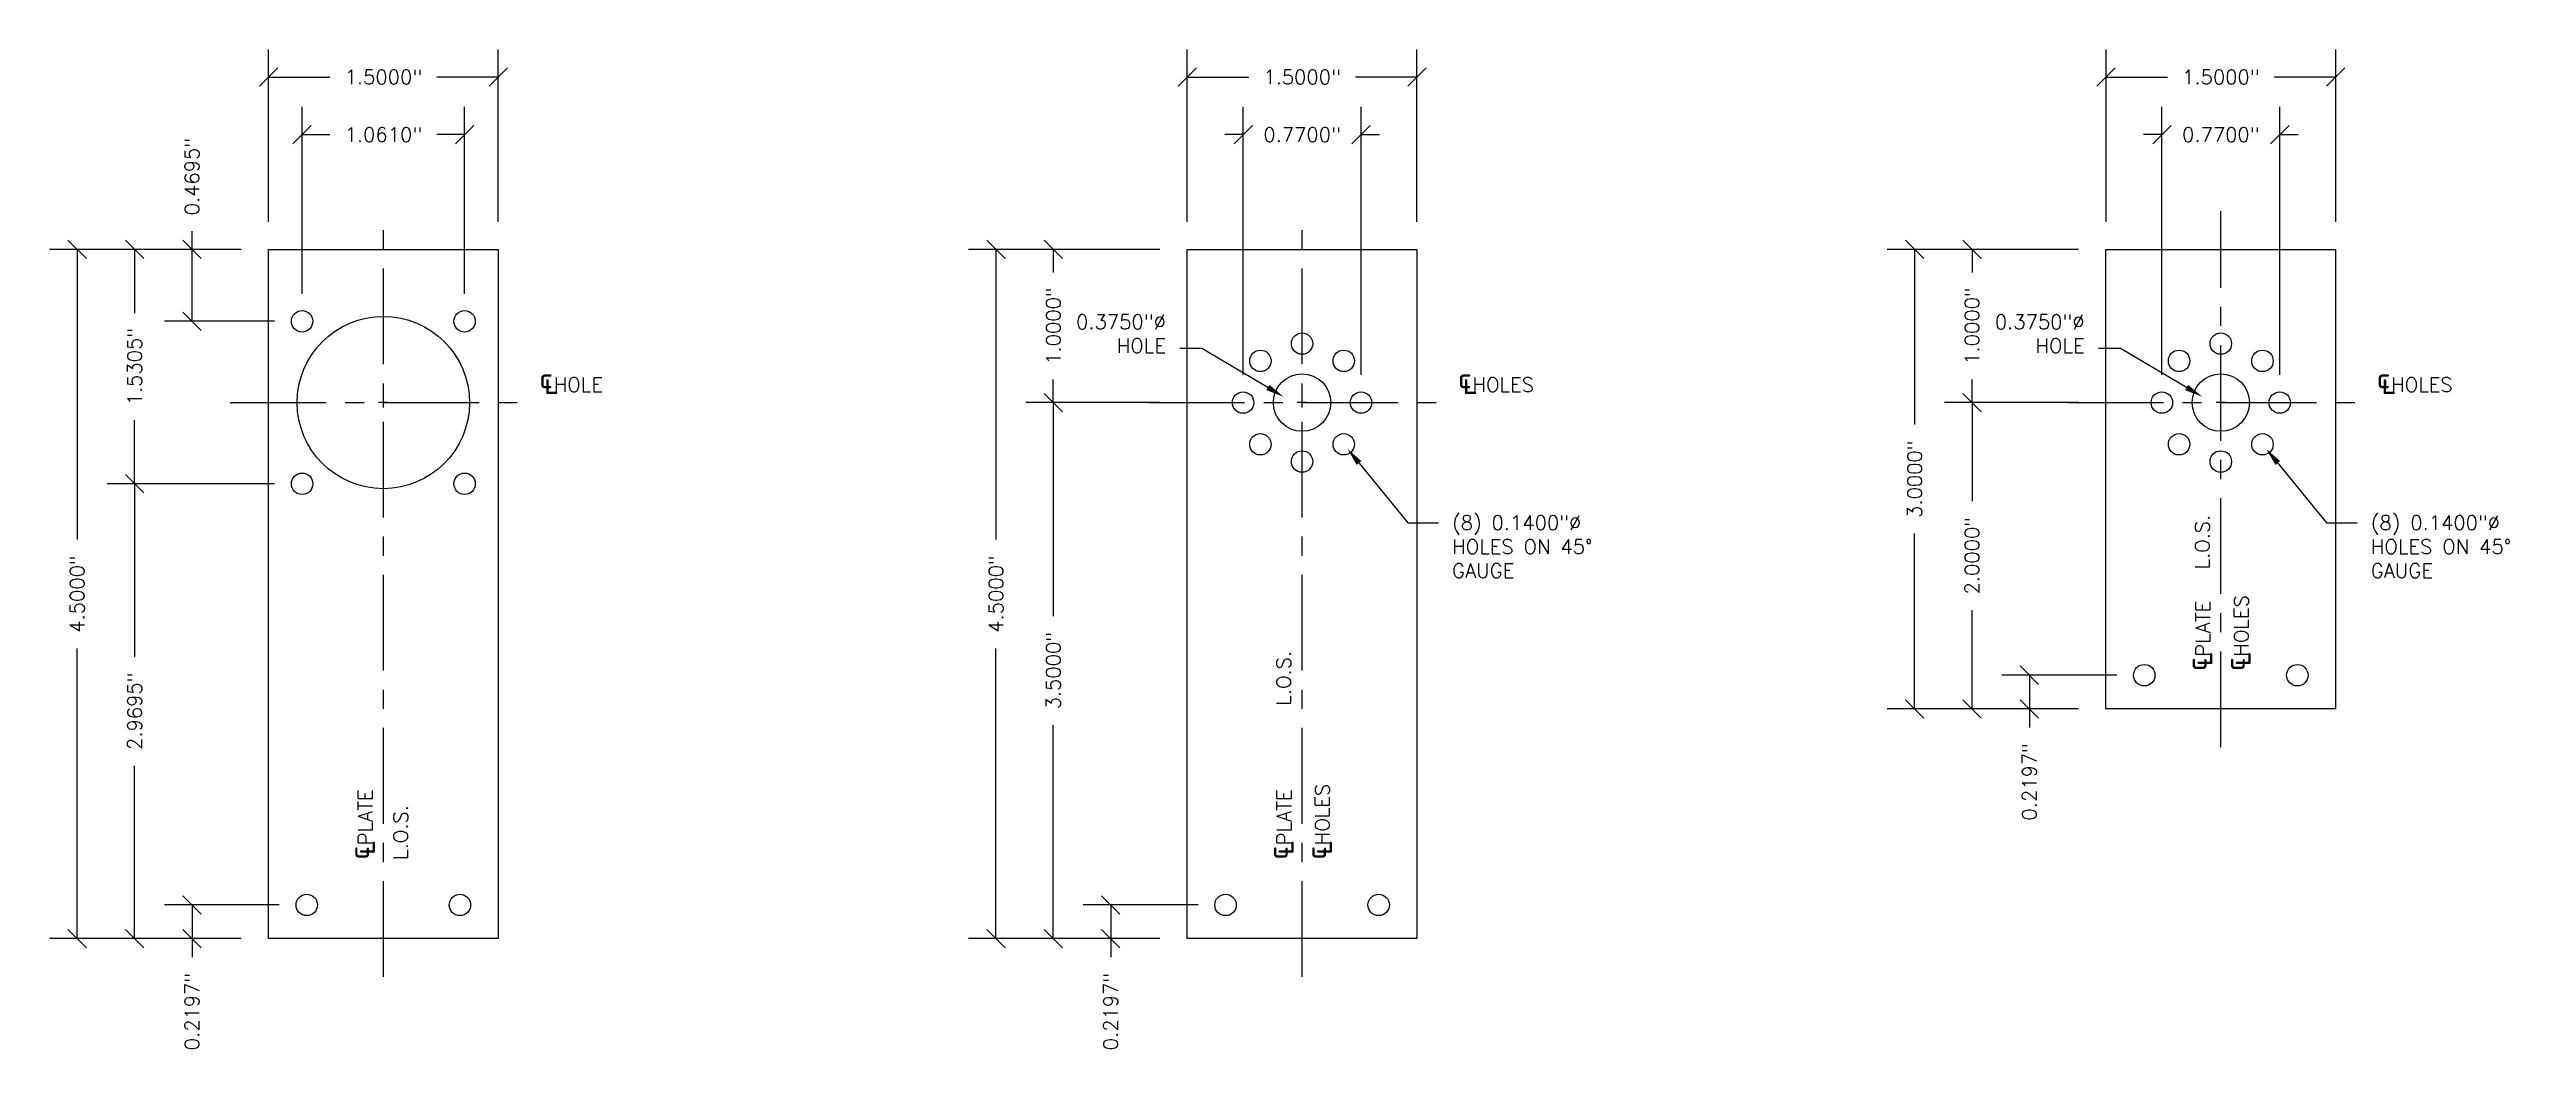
# Model space of a CAD drawing. Header units: inches. Extents: x 64.9 to 113.4, y -13.8 to 4.6.
# Drawn here: x 97.19 to 113.37, y -1.92 to 4.6 of the extents above; entities that cross this region are included whole.
import ezdxf
from ezdxf import colors
from ezdxf.entities.mleader import LeaderData, LeaderLine
from ezdxf.math import Vec2, Vec3

# ---------------------------------------------------------------- set-up
doc = ezdxf.new("R2010")
doc.units = ezdxf.units.IN
doc.header["$MEASUREMENT"] = 0
doc.linetypes.add('CENTER', pattern=[2, 1.25, -0.25, 0.25, -0.25])
doc.layers.add('G-OBJECT', color=7, linetype='Continuous')
doc.layers.add('G-OBJECT-ANNO', color=2, linetype='Continuous')
doc.styles.get("Standard").update_dxf_attribs({"font": 'romans.shx', "height": 0.09375})
doc.dimstyles.get("Standard").update_dxf_attribs({"dimtxt": 0.09375, "dimasz": 0.12, "dimexe": 0.18, "dimexo": 0.18, "dimgap": 0.09, "dimtad": 0, "dimdec": 4, "dimzin": 0, "dimdsep": 46, "dimlunit": 3, "dimtxsty": 'Standard', "dimblk": 'OBLIQUE', "dimcen": 0.09, "dimadec": 0, "dimazin": 0, "dimtfac": 1, "dimtdec": 4, "dimtofl": 0, "dimtmove": 0, "dimatfit": 3, "dimfxl": 1, "dimtolj": 1, "dimtzin": 0, "dimarcsym": 0})

msp = doc.modelspace()

# ---------------------------------------------------------------- texts
at = {"layer": 'G-OBJECT-ANNO', "char_height": 0.09375, "attachment_point": 1}
for s, insert in [('{\\fISOCPEUR|b0|i0|c0|p34;\\H1.6x;℄}HOLE', (100.38871, 2.51709)), ('{\\fISOCPEUR|b0|i0|c0|p34;\\H1.6x;℄}HOLES', (106.38871, 2.51709)), ('{\\fISOCPEUR|b0|i0|c0|p34;\\H1.6x;℄}HOLES', (112.38871, 2.51709))]:
    msp.add_mtext_dynamic_manual_height_columns(s, width=1.1297811, gutter_width=0.46875, heights=[0], dxfattribs=dict(at, insert=insert))
at = {"layer": 'G-OBJECT-ANNO', "char_height": 0.09375, "attachment_point": 1, "rotation": 90}
for s, insert in [('L.O.S.', (111.20362, 1.20737)), ('{\\fISOCPEUR|b0|i0|c0|p34;\\H1.6x;℄}PLATE\\P{\\fISOCPEUR|b0|i0|c0|p34;\\H1.6x;℄\\Fromans|c0;\\H0.625x;HOLES}', (111.15151, 0.54275)), ('L.O.S.', (105.20362, 0.31846)), ('{\\fISOCPEUR|b0|i0|c0|p34;\\H1.6x;℄}PLATE', (99.15151, -0.68883)), ('{\\fISOCPEUR|b0|i0|c0|p34;\\H1.6x;℄}PLATE\\P{\\fISOCPEUR|b0|i0|c0|p34;\\H1.6x;℄\\Fromans|c0;\\H0.625x;HOLES}', (105.15151, -0.68883)), ('L.O.S.', (99.43804, -0.68883))]:
    msp.add_mtext_dynamic_manual_height_columns(s, width=1.1297811, gutter_width=0.46875, heights=[0], dxfattribs=dict(at, insert=insert))

# ---------------------------------------------------------------- blocks, each defined once
blk = doc.blocks.new('_Oblique')
at = {"color": 0, "linetype": 'ByBlock', "lineweight": -2}
blk.add_line((-0.5, -0.5), (0.5, 0.5), dxfattribs=at)
blk = doc.blocks.new('*D42')
at = {"layer": 'Defpoints', "color": 0, "transparency": 16777216}
for p in [(97.372, 3.297), (98.622, 3.297), (98.622, -1.203)]:
    blk.add_point(p, dxfattribs=at)
at = {"layer": 'G-OBJECT-ANNO', "color": 0, "lineweight": -2, "transparency": 16777216}
for p, q in [((98.442, 3.297), (97.192, 3.297)), ((97.372, 3.297), (97.372, 1.403)), ((97.372, -1.203), (97.372, 0.691)), ((98.442, -1.203), (97.192, -1.203))]:
    blk.add_line(p, q, dxfattribs=at)
at = {"layer": 'G-OBJECT-ANNO', "color": 0, "lineweight": -2, "transparency": 16777216, "xscale": 0.12, "yscale": 0.12, "zscale": 0.12}
for p, rotation in [((97.372, 3.297), 90), ((97.372, -1.203), 270)]:
    blk.add_blockref('_Oblique', p, dxfattribs=dict(at, rotation=rotation))
at = {"layer": 'G-OBJECT-ANNO', "color": 0, "transparency": 16777216, "insert": (97.372, 1.047), "char_height": 0.09375, "attachment_point": 5, "rotation": 90}
blk.add_mtext('\\A1;4.5000"', dxfattribs=at)
blk = doc.blocks.new('*D43')
at = {"layer": 'Defpoints', "color": 0, "transparency": 16777216}
for p in [(97.747, 1.767), (98.841, 1.767), (98.622, -1.203)]:
    blk.add_point(p, dxfattribs=at)
at = {"layer": 'G-OBJECT-ANNO', "color": 0, "lineweight": -2, "transparency": 16777216}
for p, q in [((98.661, 1.767), (97.567, 1.767)), ((97.747, 1.767), (97.747, 0.637)), ((97.747, -1.203), (97.747, -0.074)), ((98.442, -1.203), (97.567, -1.203))]:
    blk.add_line(p, q, dxfattribs=at)
at = {"layer": 'G-OBJECT-ANNO', "color": 0, "lineweight": -2, "transparency": 16777216, "xscale": 0.12, "yscale": 0.12, "zscale": 0.12}
for p, rotation in [((97.747, 1.767), 90), ((97.747, -1.203), 270)]:
    blk.add_blockref('_Oblique', p, dxfattribs=dict(at, rotation=rotation))
at = {"layer": 'G-OBJECT-ANNO', "color": 0, "transparency": 16777216, "insert": (97.747, 0.282), "char_height": 0.09375, "attachment_point": 5, "rotation": 90}
blk.add_mtext('\\A1;2.9695"', dxfattribs=at)
blk = doc.blocks.new('*D44')
at = {"layer": 'Defpoints', "color": 0, "transparency": 16777216}
for p in [(97.747, 3.297), (98.622, 3.297), (98.841, 1.767)]:
    blk.add_point(p, dxfattribs=at)
at = {"layer": 'G-OBJECT-ANNO', "color": 0, "lineweight": -2, "transparency": 16777216}
for p, q in [((98.442, 3.297), (97.567, 3.297)), ((97.747, 3.297), (97.747, 2.881)), ((97.747, 1.767), (97.747, 2.183)), ((98.661, 1.767), (97.567, 1.767))]:
    blk.add_line(p, q, dxfattribs=at)
at = {"layer": 'G-OBJECT-ANNO', "color": 0, "lineweight": -2, "transparency": 16777216, "xscale": 0.12, "yscale": 0.12, "zscale": 0.12}
for p, rotation in [((97.747, 3.297), 90), ((97.747, 1.767), 270)]:
    blk.add_blockref('_Oblique', p, dxfattribs=dict(at, rotation=rotation))
at = {"layer": 'G-OBJECT-ANNO', "color": 0, "transparency": 16777216, "insert": (97.747, 2.532), "char_height": 0.09375, "attachment_point": 5, "rotation": 90}
blk.add_mtext('\\A1;1.5305"', dxfattribs=at)
blk = doc.blocks.new('*D45')
at = {"layer": 'Defpoints', "color": 0, "transparency": 16777216}
for p in [(98.122, 3.297), (98.622, 3.297), (98.841, 2.828)]:
    blk.add_point(p, dxfattribs=at)
at = {"layer": 'G-OBJECT-ANNO', "color": 0, "lineweight": -2, "transparency": 16777216}
for p, q in [((98.122, 3.297), (98.122, 3.417)), ((98.442, 3.297), (97.942, 3.297)), ((98.122, 2.828), (98.122, 3.297)), ((98.661, 2.828), (97.942, 2.828))]:
    blk.add_line(p, q, dxfattribs=at)
at = {"layer": 'G-OBJECT-ANNO', "color": 0, "lineweight": -2, "transparency": 16777216, "xscale": 0.12, "yscale": 0.12, "zscale": 0.12}
for p, rotation in [((98.122, 3.297), 90), ((98.122, 2.828), 270)]:
    blk.add_blockref('_Oblique', p, dxfattribs=dict(at, rotation=rotation))
at = {"layer": 'G-OBJECT-ANNO', "color": 0, "transparency": 16777216, "insert": (98.122, 3.773), "char_height": 0.09375, "attachment_point": 5, "rotation": 90}
blk.add_mtext('\\A1;0.4695"', dxfattribs=at)
blk = doc.blocks.new('*D46')
at = {"layer": 'Defpoints', "color": 0, "transparency": 16777216}
for p in [(99.902, 4.047), (98.841, 2.828), (99.902, 2.828)]:
    blk.add_point(p, dxfattribs=at)
at = {"layer": 'G-OBJECT-ANNO', "color": 0, "lineweight": -2, "transparency": 16777216}
for p, q in [((98.841, 3.008), (98.841, 4.227)), ((99.902, 3.008), (99.902, 4.227)), ((98.841, 4.047), (99.023, 4.047)), ((99.902, 4.047), (99.72, 4.047))]:
    blk.add_line(p, q, dxfattribs=at)
at = {"layer": 'G-OBJECT-ANNO', "color": 0, "lineweight": -2, "transparency": 16777216, "xscale": 0.12, "yscale": 0.12, "zscale": 0.12, "rotation": 180}
blk.add_blockref('_Oblique', (98.841, 4.047), dxfattribs=at)
at = {"layer": 'G-OBJECT-ANNO', "color": 0, "lineweight": -2, "transparency": 16777216, "xscale": 0.12, "yscale": 0.12, "zscale": 0.12}
blk.add_blockref('_Oblique', (99.902, 4.047), dxfattribs=at)
at = {"layer": 'G-OBJECT-ANNO', "color": 0, "transparency": 16777216, "insert": (99.372, 4.047), "char_height": 0.09375, "attachment_point": 5}
blk.add_mtext('\\A1;1.0610"', dxfattribs=at)
blk = doc.blocks.new('*D47')
at = {"layer": 'Defpoints', "color": 0, "transparency": 16777216}
for p in [(100.122, 4.422), (98.622, 3.297), (100.122, 3.297)]:
    blk.add_point(p, dxfattribs=at)
at = {"layer": 'G-OBJECT-ANNO', "color": 0, "lineweight": -2, "transparency": 16777216}
for p, q in [((98.622, 3.477), (98.622, 4.602)), ((100.122, 3.477), (100.122, 4.602)), ((98.622, 4.422), (99.023, 4.422)), ((100.122, 4.422), (99.72, 4.422))]:
    blk.add_line(p, q, dxfattribs=at)
at = {"layer": 'G-OBJECT-ANNO', "color": 0, "lineweight": -2, "transparency": 16777216, "xscale": 0.12, "yscale": 0.12, "zscale": 0.12, "rotation": 180}
blk.add_blockref('_Oblique', (98.622, 4.422), dxfattribs=at)
at = {"layer": 'G-OBJECT-ANNO', "color": 0, "lineweight": -2, "transparency": 16777216, "xscale": 0.12, "yscale": 0.12, "zscale": 0.12}
blk.add_blockref('_Oblique', (100.122, 4.422), dxfattribs=at)
at = {"layer": 'G-OBJECT-ANNO', "color": 0, "transparency": 16777216, "insert": (99.372, 4.422), "char_height": 0.09375, "attachment_point": 5}
blk.add_mtext('\\A1;1.5000"', dxfattribs=at)
blk = doc.blocks.new('*D48')
at = {"layer": 'Defpoints', "color": 0, "transparency": 16777216}
for p in [(98.122, -0.983), (98.872, -0.983), (98.622, -1.203)]:
    blk.add_point(p, dxfattribs=at)
at = {"layer": 'G-OBJECT-ANNO', "color": 0, "lineweight": -2, "transparency": 16777216}
for p, q in [((98.692, -0.983), (97.942, -0.983)), ((98.122, -0.983), (98.122, -1.203)), ((98.442, -1.203), (97.942, -1.203)), ((98.122, -1.203), (98.122, -1.324))]:
    blk.add_line(p, q, dxfattribs=at)
at = {"layer": 'G-OBJECT-ANNO', "color": 0, "lineweight": -2, "transparency": 16777216, "xscale": 0.12, "yscale": 0.12, "zscale": 0.12}
for p, rotation in [((98.122, -0.983), 90), ((98.122, -1.203), 270)]:
    blk.add_blockref('_Oblique', p, dxfattribs=dict(at, rotation=rotation))
at = {"layer": 'G-OBJECT-ANNO', "color": 0, "transparency": 16777216, "insert": (98.122, -1.679), "char_height": 0.09375, "attachment_point": 5, "rotation": 90}
blk.add_mtext('\\A1;0.2197"', dxfattribs=at)
blk = doc.blocks.new('*D49')
at = {"layer": 'Defpoints', "color": 0, "transparency": 16777216}
for p in [(103.372, 3.297), (104.622, 3.297), (104.622, -1.203)]:
    blk.add_point(p, dxfattribs=at)
at = {"layer": 'G-OBJECT-ANNO', "color": 0, "lineweight": -2, "transparency": 16777216}
for p, q in [((104.442, 3.297), (103.192, 3.297)), ((103.372, 3.297), (103.372, 1.403)), ((103.372, -1.203), (103.372, 0.691)), ((104.442, -1.203), (103.192, -1.203))]:
    blk.add_line(p, q, dxfattribs=at)
at = {"layer": 'G-OBJECT-ANNO', "color": 0, "lineweight": -2, "transparency": 16777216, "xscale": 0.12, "yscale": 0.12, "zscale": 0.12}
for p, rotation in [((103.372, 3.297), 90), ((103.372, -1.203), 270)]:
    blk.add_blockref('_Oblique', p, dxfattribs=dict(at, rotation=rotation))
at = {"layer": 'G-OBJECT-ANNO', "color": 0, "transparency": 16777216, "insert": (103.372, 1.047), "char_height": 0.09375, "attachment_point": 5, "rotation": 90}
blk.add_mtext('\\A1;4.5000"', dxfattribs=at)
blk = doc.blocks.new('*D50')
at = {"layer": 'Defpoints', "color": 0, "transparency": 16777216}
for p in [(103.747, 2.297), (104.622, 2.297), (104.622, -1.203)]:
    blk.add_point(p, dxfattribs=at)
at = {"layer": 'G-OBJECT-ANNO', "color": 0, "lineweight": -2, "transparency": 16777216}
for p, q in [((104.442, 2.297), (103.567, 2.297)), ((103.747, 2.297), (103.747, 0.903)), ((103.747, -1.203), (103.747, 0.191)), ((104.442, -1.203), (103.567, -1.203))]:
    blk.add_line(p, q, dxfattribs=at)
at = {"layer": 'G-OBJECT-ANNO', "color": 0, "lineweight": -2, "transparency": 16777216, "xscale": 0.12, "yscale": 0.12, "zscale": 0.12}
for p, rotation in [((103.747, 2.297), 90), ((103.747, -1.203), 270)]:
    blk.add_blockref('_Oblique', p, dxfattribs=dict(at, rotation=rotation))
at = {"layer": 'G-OBJECT-ANNO', "color": 0, "transparency": 16777216, "insert": (103.747, 0.547), "char_height": 0.09375, "attachment_point": 5, "rotation": 90}
blk.add_mtext('\\A1;3.5000"', dxfattribs=at)
blk = doc.blocks.new('*D51')
at = {"layer": 'Defpoints', "color": 0, "transparency": 16777216}
for p in [(103.747, 3.297), (104.622, 3.297), (104.622, 2.297)]:
    blk.add_point(p, dxfattribs=at)
at = {"layer": 'G-OBJECT-ANNO', "color": 0, "lineweight": -2, "transparency": 16777216}
for p, q in [((104.442, 3.297), (103.567, 3.297)), ((103.747, 3.297), (103.747, 3.146)), ((103.747, 2.297), (103.747, 2.448)), ((104.442, 2.297), (103.567, 2.297))]:
    blk.add_line(p, q, dxfattribs=at)
at = {"layer": 'G-OBJECT-ANNO', "color": 0, "lineweight": -2, "transparency": 16777216, "xscale": 0.12, "yscale": 0.12, "zscale": 0.12}
for p, rotation in [((103.747, 3.297), 90), ((103.747, 2.297), 270)]:
    blk.add_blockref('_Oblique', p, dxfattribs=dict(at, rotation=rotation))
at = {"layer": 'G-OBJECT-ANNO', "color": 0, "transparency": 16777216, "insert": (103.747, 2.797), "char_height": 0.09375, "attachment_point": 5, "rotation": 90}
blk.add_mtext('\\A1;1.0000"', dxfattribs=at)
blk = doc.blocks.new('*D52')
at = {"layer": 'Defpoints', "color": 0, "transparency": 16777216}
for p in [(105.757, 4.047), (104.987, 2.297), (105.757, 2.297)]:
    blk.add_point(p, dxfattribs=at)
at = {"layer": 'G-OBJECT-ANNO', "color": 0, "lineweight": -2, "transparency": 16777216}
for p, q in [((104.987, 2.477), (104.987, 4.227)), ((105.757, 2.477), (105.757, 4.227)), ((104.987, 4.047), (104.867, 4.047)), ((105.757, 4.047), (105.877, 4.047))]:
    blk.add_line(p, q, dxfattribs=at)
at = {"layer": 'G-OBJECT-ANNO', "color": 0, "lineweight": -2, "transparency": 16777216, "xscale": 0.12, "yscale": 0.12, "zscale": 0.12}
blk.add_blockref('_Oblique', (104.987, 4.047), dxfattribs=at)
at = {"layer": 'G-OBJECT-ANNO', "color": 0, "lineweight": -2, "transparency": 16777216, "xscale": 0.12, "yscale": 0.12, "zscale": 0.12, "rotation": 180}
blk.add_blockref('_Oblique', (105.757, 4.047), dxfattribs=at)
at = {"layer": 'G-OBJECT-ANNO', "color": 0, "transparency": 16777216, "insert": (105.372, 4.047), "char_height": 0.09375, "attachment_point": 5}
blk.add_mtext('\\A1;0.7700"', dxfattribs=at)
blk = doc.blocks.new('*D53')
at = {"layer": 'Defpoints', "color": 0, "transparency": 16777216}
for p in [(104.122, -0.983), (104.872, -0.983), (104.622, -1.203)]:
    blk.add_point(p, dxfattribs=at)
at = {"layer": 'G-OBJECT-ANNO', "color": 0, "lineweight": -2, "transparency": 16777216}
for p, q in [((104.692, -0.983), (103.942, -0.983)), ((104.122, -0.983), (104.122, -1.203)), ((104.442, -1.203), (103.942, -1.203)), ((104.122, -1.203), (104.122, -1.324))]:
    blk.add_line(p, q, dxfattribs=at)
at = {"layer": 'G-OBJECT-ANNO', "color": 0, "lineweight": -2, "transparency": 16777216, "xscale": 0.12, "yscale": 0.12, "zscale": 0.12}
for p, rotation in [((104.122, -0.983), 90), ((104.122, -1.203), 270)]:
    blk.add_blockref('_Oblique', p, dxfattribs=dict(at, rotation=rotation))
at = {"layer": 'G-OBJECT-ANNO', "color": 0, "transparency": 16777216, "insert": (104.122, -1.679), "char_height": 0.09375, "attachment_point": 5, "rotation": 90}
blk.add_mtext('\\A1;0.2197"', dxfattribs=at)
blk = doc.blocks.new('*D54')
at = {"layer": 'Defpoints', "color": 0, "transparency": 16777216}
for p in [(106.122, 4.422), (104.622, 3.297), (106.122, 3.297)]:
    blk.add_point(p, dxfattribs=at)
at = {"layer": 'G-OBJECT-ANNO', "color": 0, "lineweight": -2, "transparency": 16777216}
for p, q in [((104.622, 3.477), (104.622, 4.602)), ((106.122, 3.477), (106.122, 4.602)), ((104.622, 4.422), (105.023, 4.422)), ((106.122, 4.422), (105.72, 4.422))]:
    blk.add_line(p, q, dxfattribs=at)
at = {"layer": 'G-OBJECT-ANNO', "color": 0, "lineweight": -2, "transparency": 16777216, "xscale": 0.12, "yscale": 0.12, "zscale": 0.12, "rotation": 180}
blk.add_blockref('_Oblique', (104.622, 4.422), dxfattribs=at)
at = {"layer": 'G-OBJECT-ANNO', "color": 0, "lineweight": -2, "transparency": 16777216, "xscale": 0.12, "yscale": 0.12, "zscale": 0.12}
blk.add_blockref('_Oblique', (106.122, 4.422), dxfattribs=at)
at = {"layer": 'G-OBJECT-ANNO', "color": 0, "transparency": 16777216, "insert": (105.372, 4.422), "char_height": 0.09375, "attachment_point": 5}
blk.add_mtext('\\A1;1.5000"', dxfattribs=at)
blk = doc.blocks.new('*D55')
at = {"layer": 'Defpoints', "color": 0, "transparency": 16777216}
for p in [(109.372, 3.297), (110.622, 3.297), (110.622, 0.297)]:
    blk.add_point(p, dxfattribs=at)
at = {"layer": 'G-OBJECT-ANNO', "color": 0, "lineweight": -2, "transparency": 16777216}
for p, q in [((110.442, 3.297), (109.192, 3.297)), ((109.372, 3.297), (109.372, 2.153)), ((109.372, 0.297), (109.372, 1.441)), ((110.442, 0.297), (109.192, 0.297))]:
    blk.add_line(p, q, dxfattribs=at)
at = {"layer": 'G-OBJECT-ANNO', "color": 0, "lineweight": -2, "transparency": 16777216, "xscale": 0.12, "yscale": 0.12, "zscale": 0.12}
for p, rotation in [((109.372, 3.297), 90), ((109.372, 0.297), 270)]:
    blk.add_blockref('_Oblique', p, dxfattribs=dict(at, rotation=rotation))
at = {"layer": 'G-OBJECT-ANNO', "color": 0, "transparency": 16777216, "insert": (109.372, 1.797), "char_height": 0.09375, "attachment_point": 5, "rotation": 90}
blk.add_mtext('\\A1;3.0000"', dxfattribs=at)
blk = doc.blocks.new('*D56')
at = {"layer": 'Defpoints', "color": 0, "transparency": 16777216}
for p in [(109.747, 2.297), (110.622, 2.297), (110.622, 0.297)]:
    blk.add_point(p, dxfattribs=at)
at = {"layer": 'G-OBJECT-ANNO', "color": 0, "lineweight": -2, "transparency": 16777216}
for p, q in [((110.442, 2.297), (109.567, 2.297)), ((109.747, 2.297), (109.747, 1.653)), ((109.747, 0.297), (109.747, 0.941)), ((110.442, 0.297), (109.567, 0.297))]:
    blk.add_line(p, q, dxfattribs=at)
at = {"layer": 'G-OBJECT-ANNO', "color": 0, "lineweight": -2, "transparency": 16777216, "xscale": 0.12, "yscale": 0.12, "zscale": 0.12}
for p, rotation in [((109.747, 2.297), 90), ((109.747, 0.297), 270)]:
    blk.add_blockref('_Oblique', p, dxfattribs=dict(at, rotation=rotation))
at = {"layer": 'G-OBJECT-ANNO', "color": 0, "transparency": 16777216, "insert": (109.747, 1.297), "char_height": 0.09375, "attachment_point": 5, "rotation": 90}
blk.add_mtext('\\A1;2.0000"', dxfattribs=at)
blk = doc.blocks.new('*D57')
at = {"layer": 'Defpoints', "color": 0, "transparency": 16777216}
for p in [(109.747, 3.297), (110.622, 3.297), (110.622, 2.297)]:
    blk.add_point(p, dxfattribs=at)
at = {"layer": 'G-OBJECT-ANNO', "color": 0, "lineweight": -2, "transparency": 16777216}
for p, q in [((110.442, 3.297), (109.567, 3.297)), ((109.747, 3.297), (109.747, 3.146)), ((109.747, 2.297), (109.747, 2.448)), ((110.442, 2.297), (109.567, 2.297))]:
    blk.add_line(p, q, dxfattribs=at)
at = {"layer": 'G-OBJECT-ANNO', "color": 0, "lineweight": -2, "transparency": 16777216, "xscale": 0.12, "yscale": 0.12, "zscale": 0.12}
for p, rotation in [((109.747, 3.297), 90), ((109.747, 2.297), 270)]:
    blk.add_blockref('_Oblique', p, dxfattribs=dict(at, rotation=rotation))
at = {"layer": 'G-OBJECT-ANNO', "color": 0, "transparency": 16777216, "insert": (109.747, 2.797), "char_height": 0.09375, "attachment_point": 5, "rotation": 90}
blk.add_mtext('\\A1;1.0000"', dxfattribs=at)
blk = doc.blocks.new('*D58')
at = {"layer": 'Defpoints', "color": 0, "transparency": 16777216}
for p in [(111.757, 4.047), (110.987, 2.297), (111.757, 2.297)]:
    blk.add_point(p, dxfattribs=at)
at = {"layer": 'G-OBJECT-ANNO', "color": 0, "lineweight": -2, "transparency": 16777216}
for p, q in [((110.987, 2.477), (110.987, 4.227)), ((111.757, 2.477), (111.757, 4.227)), ((110.987, 4.047), (110.867, 4.047)), ((111.757, 4.047), (111.877, 4.047))]:
    blk.add_line(p, q, dxfattribs=at)
at = {"layer": 'G-OBJECT-ANNO', "color": 0, "lineweight": -2, "transparency": 16777216, "xscale": 0.12, "yscale": 0.12, "zscale": 0.12}
blk.add_blockref('_Oblique', (110.987, 4.047), dxfattribs=at)
at = {"layer": 'G-OBJECT-ANNO', "color": 0, "lineweight": -2, "transparency": 16777216, "xscale": 0.12, "yscale": 0.12, "zscale": 0.12, "rotation": 180}
blk.add_blockref('_Oblique', (111.757, 4.047), dxfattribs=at)
at = {"layer": 'G-OBJECT-ANNO', "color": 0, "transparency": 16777216, "insert": (111.372, 4.047), "char_height": 0.09375, "attachment_point": 5}
blk.add_mtext('\\A1;0.7700"', dxfattribs=at)
blk = doc.blocks.new('*D59')
at = {"layer": 'Defpoints', "color": 0, "transparency": 16777216}
for p in [(110.122, 0.517), (110.872, 0.517), (110.622, 0.297)]:
    blk.add_point(p, dxfattribs=at)
at = {"layer": 'G-OBJECT-ANNO', "color": 0, "lineweight": -2, "transparency": 16777216}
for p, q in [((110.692, 0.517), (109.942, 0.517)), ((110.122, 0.517), (110.122, 0.297)), ((110.442, 0.297), (109.942, 0.297)), ((110.122, 0.297), (110.122, 0.176))]:
    blk.add_line(p, q, dxfattribs=at)
at = {"layer": 'G-OBJECT-ANNO', "color": 0, "lineweight": -2, "transparency": 16777216, "xscale": 0.12, "yscale": 0.12, "zscale": 0.12}
for p, rotation in [((110.122, 0.517), 90), ((110.122, 0.297), 270)]:
    blk.add_blockref('_Oblique', p, dxfattribs=dict(at, rotation=rotation))
at = {"layer": 'G-OBJECT-ANNO', "color": 0, "transparency": 16777216, "insert": (110.122, -0.179), "char_height": 0.09375, "attachment_point": 5, "rotation": 90}
blk.add_mtext('\\A1;0.2197"', dxfattribs=at)
blk = doc.blocks.new('*D60')
at = {"layer": 'Defpoints', "color": 0, "transparency": 16777216}
for p in [(112.122, 4.422), (110.622, 3.297), (112.122, 3.297)]:
    blk.add_point(p, dxfattribs=at)
at = {"layer": 'G-OBJECT-ANNO', "color": 0, "lineweight": -2, "transparency": 16777216}
for p, q in [((110.622, 3.477), (110.622, 4.602)), ((112.122, 3.477), (112.122, 4.602)), ((110.622, 4.422), (111.023, 4.422)), ((112.122, 4.422), (111.72, 4.422))]:
    blk.add_line(p, q, dxfattribs=at)
at = {"layer": 'G-OBJECT-ANNO', "color": 0, "lineweight": -2, "transparency": 16777216, "xscale": 0.12, "yscale": 0.12, "zscale": 0.12, "rotation": 180}
blk.add_blockref('_Oblique', (110.622, 4.422), dxfattribs=at)
at = {"layer": 'G-OBJECT-ANNO', "color": 0, "lineweight": -2, "transparency": 16777216, "xscale": 0.12, "yscale": 0.12, "zscale": 0.12}
blk.add_blockref('_Oblique', (112.122, 4.422), dxfattribs=at)
at = {"layer": 'G-OBJECT-ANNO', "color": 0, "transparency": 16777216, "insert": (111.372, 4.422), "char_height": 0.09375, "attachment_point": 5}
blk.add_mtext('\\A1;1.5000"', dxfattribs=at)

# ---------------------------------------------------------------- dimensions: what is measured, and where the dimension line sits
at = {"layer": 'G-OBJECT-ANNO'}
for base, p1, p2, picture, middle in [((100.12155, 4.42205), (98.62155, 3.29705), (100.12155, 3.29705), '*D47', (99.37155, 4.42205)), ((106.12155, 4.42205), (104.62155, 3.29705), (106.12155, 3.29705), '*D54', (105.37155, 4.42205)), ((112.12155, 4.42205), (110.62155, 3.29705), (112.12155, 3.29705), '*D60', (111.37155, 4.42205)), ((99.90205, 4.04705), (98.84105, 2.82755), (99.90205, 2.82755), '*D46', (99.37155, 4.04705)), ((105.75655, 4.04705), (104.98655, 2.29705), (105.75655, 2.29705), '*D52', (105.37155, 4.04705)), ((111.75655, 4.04705), (110.98655, 2.29705), (111.75655, 2.29705), '*D58', (111.37155, 4.04705))]:
    dim = msp.add_linear_dim(base=base, p1=p1, p2=p2, dimstyle='Standard', dxfattribs=at)
    dim.commit()
    dim.dimension.update_dxf_attribs({"geometry": picture, "text_midpoint": middle})
for base, p1, p2, picture, middle in [((98.12155, 3.29705), (98.84105, 2.82755), (98.62155, 3.29705), '*D45', (98.12155, 3.77267)), ((97.37155, 3.29705), (98.62155, -1.20295), (98.62155, 3.29705), '*D42', (97.37155, 1.04705)), ((97.74655, 3.29705), (98.84105, 1.76655), (98.62155, 3.29705), '*D44', (97.74655, 2.5318)), ((103.37155, 3.29705), (104.62155, -1.20295), (104.62155, 3.29705), '*D49', (103.37155, 1.04705)), ((103.74655, 3.29705), (104.62155, 2.29705), (104.62155, 3.29705), '*D51', (103.74655, 2.79705)), ((109.37155, 3.29705), (110.62155, 0.29705), (110.62155, 3.29705), '*D55', (109.37155, 1.79705)), ((109.74655, 3.29705), (110.62155, 2.29705), (110.62155, 3.29705), '*D57', (109.74655, 2.79705)), ((103.74655, 2.29705), (104.62155, -1.20295), (104.62155, 2.29705), '*D50', (103.74655, 0.54705)), ((109.74655, 2.29705), (110.62155, 0.29705), (110.62155, 2.29705), '*D56', (109.74655, 1.29705)), ((97.74655, 1.76655), (98.62155, -1.20295), (98.84105, 1.76655), '*D43', (97.74655, 0.2818))]:
    dim = msp.add_linear_dim(base=base, p1=p1, p2=p2, angle=90, dimstyle='Standard', dxfattribs=at)
    dim.commit()
    dim.dimension.update_dxf_attribs({"geometry": picture, "text_midpoint": middle})
for base, p1, p2, picture, middle in [((110.12155, 0.51675), (110.62155, 0.29705), (110.87155, 0.51675), '*D59', (110.12155, -0.17929)), ((98.12155, -0.98325), (98.62155, -1.20295), (98.87155, -0.98325), '*D48', (98.12155, -1.67929)), ((104.12155, -0.98325), (104.62155, -1.20295), (104.87155, -0.98325), '*D53', (104.12155, -1.67929))]:
    dim = msp.add_linear_dim(base=base, p1=p1, p2=p2, angle=90, dimstyle='Standard', dxfattribs=at)
    dim.commit()
    dim.dimension.update_dxf_attribs({"geometry": picture, "text_midpoint": middle, "dimtype": 160})

# ---------------------------------------------------------------- linework, layer by layer
at = {"layer": 'G-OBJECT'}
for points in [[(98.62155, 3.29705), (100.12155, 3.29705), (100.12155, -1.20295), (98.62155, -1.20295)], [(104.62155, 3.29705), (106.12155, 3.29705), (106.12155, -1.20295), (104.62155, -1.20295)], [(110.62155, 3.29705), (112.12155, 3.29705), (112.12155, 0.29705), (110.62155, 0.29705)]]:
    msp.add_lwpolyline(points, close=True, dxfattribs=at)
for centre, radius in [((98.84105, 2.82755), 0.07), ((99.37155, 2.29705), 0.5625), ((99.90205, 2.82755), 0.07), ((105.37155, 2.68205), 0.07), ((111.37155, 2.68205), 0.07), ((105.09931, 2.56928), 0.07), ((105.64378, 2.56928), 0.07), ((111.09931, 2.56928), 0.07), ((111.64378, 2.56928), 0.07), ((105.37155, 2.29705), 0.1875), ((111.37155, 2.29705), 0.1875), ((104.98655, 2.29705), 0.07), ((105.75655, 2.29705), 0.07), ((110.98655, 2.29705), 0.07), ((111.75655, 2.29705), 0.07), ((105.09931, 2.02481), 0.07), ((105.37155, 1.91205), 0.07), ((105.64378, 2.02481), 0.07), ((111.09931, 2.02481), 0.07), ((111.37155, 1.91205), 0.07), ((111.64378, 2.02481), 0.07), ((98.84105, 1.76655), 0.07), ((99.90205, 1.76655), 0.07), ((110.87155, 0.51675), 0.07), ((111.87155, 0.51675), 0.07), ((98.87155, -0.98325), 0.07), ((99.87155, -0.98325), 0.07), ((104.87155, -0.98325), 0.07), ((105.87155, -0.98325), 0.07)]:
    msp.add_circle(centre, radius, dxfattribs=at)
at = {"layer": 'G-OBJECT-ANNO', "color": 9, "linetype": 'CENTER', "ltscale": 0.5}
for p, q in [((99.37155, -1.45295), (99.37155, 3.54705)), ((105.37155, -1.45295), (105.37155, 3.54705)), ((111.37155, 0.04705), (111.37155, 3.54705)), ((98.37155, 2.29705), (100.37155, 2.29705)), ((104.37155, 2.29705), (106.37155, 2.29705)), ((110.37155, 2.29705), (112.37155, 2.29705))]:
    msp.add_line(p, q, dxfattribs=at)
at = {"layer": 'G-OBJECT-ANNO'}
for p, q in [((99.4028, 2.29705), (99.3403, 2.29705)), ((99.37155, 2.2658), (99.37155, 2.3283)), ((105.4028, 2.29705), (105.3403, 2.29705)), ((105.37155, 2.2658), (105.37155, 2.3283)), ((111.4028, 2.29705), (111.3403, 2.29705)), ((111.37155, 2.2658), (111.37155, 2.3283))]:
    msp.add_line(p, q, dxfattribs=at)

msp.set_redraw_order([(e.dxf.handle, doc.entitydb.next_handle()) for e in msp.query("TEXT MTEXT ATTDEF DIMENSION ARC_DIMENSION")])  # texts and dimensions are drawn at this point

# ---------------------------------------------------------------- leaders
ml = msp.add_multileader_mtext('Standard', dxfattribs=at)
ml.set_content('0.3750"%%C HOLE', color=256)
ml.set_leader_properties()
ml.build(insert=Vec2(0, 0))
ml.multileader.update_dxf_attribs({"has_dogleg": 0, "text_right_attachment_type": 3, "dogleg_length": 0, "arrow_head_size": 0.12})
ctx = ml.context
ctx.base_point, ctx.char_height, ctx.arrow_head_size, ctx.landing_gap_size, ctx.plane_origin = Vec3(103.78077, 2.82409), 0.09375, 0.12, 0.09, Vec3(105.02208, 3.26481)
ctx.right_attachment, ctx.text_align_type = 3, 2
notes = []
notes.append((ctx, [(0, (1, 1, 0), (104.57237, 2.64999), (-1, 0), 0, [(0, [(105.25142, 2.33438), (104.71735, 2.64999)], 0, [])])]))
ctx.mtext.insert, ctx.mtext.width, ctx.mtext.alignment, ctx.mtext.flow_direction = Vec3(104.48237, 2.87097), 0.6863938, 3, 5
ml = msp.add_multileader_mtext('Standard', dxfattribs=at)
ml.set_content('0.3750"%%C HOLE', color=256)
ml.set_leader_properties()
ml.build(insert=Vec2(0, 0))
ml.multileader.update_dxf_attribs({"has_dogleg": 0, "text_right_attachment_type": 3, "dogleg_length": 0, "arrow_head_size": 0.12})
ctx = ml.context
ctx.base_point, ctx.char_height, ctx.arrow_head_size, ctx.landing_gap_size, ctx.plane_origin = Vec3(109.78077, 2.82409), 0.09375, 0.12, 0.09, Vec3(111.02208, 3.26481)
ctx.right_attachment, ctx.text_align_type = 3, 2
notes.append((ctx, [(0, (1, 1, 0), (110.57237, 2.64999), (-1, 0), 0, [(0, [(111.25142, 2.33438), (110.71735, 2.64999)], 0, [])])]))
ctx.mtext.insert, ctx.mtext.width, ctx.mtext.alignment, ctx.mtext.flow_direction = Vec3(110.48237, 2.87097), 0.6863938, 3, 5
ml = msp.add_multileader_mtext('Standard', dxfattribs=at)
ml.set_content('(8) 0.1400"%%C HOLES ON 45%%D GAUGE', color=256)
ml.set_leader_properties()
ml.build(insert=Vec2(0, 0))
ml.multileader.update_dxf_attribs({"has_dogleg": 0, "text_right_attachment_type": 3, "dogleg_length": 0, "arrow_head_size": 0.12})
ctx = ml.context
ctx.base_point, ctx.char_height, ctx.arrow_head_size, ctx.landing_gap_size, ctx.plane_origin = Vec3(106.2616, 1.51245), 0.09375, 0.12, 0.09, Vec3(107.16328, 1.98707)
ctx.right_attachment = 3
notes.append((ctx, [(0, (1, 1, 0), (106.2616, 1.51245), (1, 0), 0, [(0, [(105.66762, 1.99521), (106.06149, 1.51245)], 0, [])])]))
ctx.mtext.insert, ctx.mtext.width, ctx.mtext.flow_direction = Vec3(106.3516, 1.55932), 1.0161297, 5
ml = msp.add_multileader_mtext('Standard', dxfattribs=at)
ml.set_content('(8) 0.1400"%%C HOLES ON 45%%D GAUGE', color=256)
ml.set_leader_properties()
ml.build(insert=Vec2(0, 0))
ml.multileader.update_dxf_attribs({"has_dogleg": 0, "text_right_attachment_type": 3, "dogleg_length": 0, "arrow_head_size": 0.12})
ctx = ml.context
ctx.base_point, ctx.char_height, ctx.arrow_head_size, ctx.landing_gap_size, ctx.plane_origin = Vec3(112.2616, 1.51245), 0.09375, 0.12, 0.09, Vec3(113.16328, 1.98707)
ctx.right_attachment = 3
notes.append((ctx, [(0, (1, 1, 0), (112.2616, 1.51245), (1, 0), 0, [(0, [(111.66762, 1.99521), (112.06149, 1.51245)], 0, [])])]))
ctx.mtext.insert, ctx.mtext.width, ctx.mtext.flow_direction = Vec3(112.3516, 1.55932), 1.0161297, 5
for ctx, leaders in notes:
    for number, flags, end, landing, length, lines in leaders:
        leader = LeaderData()
        leader.index, (leader.has_last_leader_line, leader.has_dogleg_vector, leader.attachment_direction) = number, flags
        leader.last_leader_point, leader.dogleg_vector, leader.dogleg_length = Vec3(end), Vec3(landing), length
        for number, points, colour, breaks in lines:
            line = LeaderLine()
            line.index, line.vertices, line.color, line.breaks = number, Vec3.list(points), colors.encode_raw_color(colour), breaks
            leader.lines.append(line)
        ctx.leaders.append(leader)

doc.saveas('drawing.dxf')
